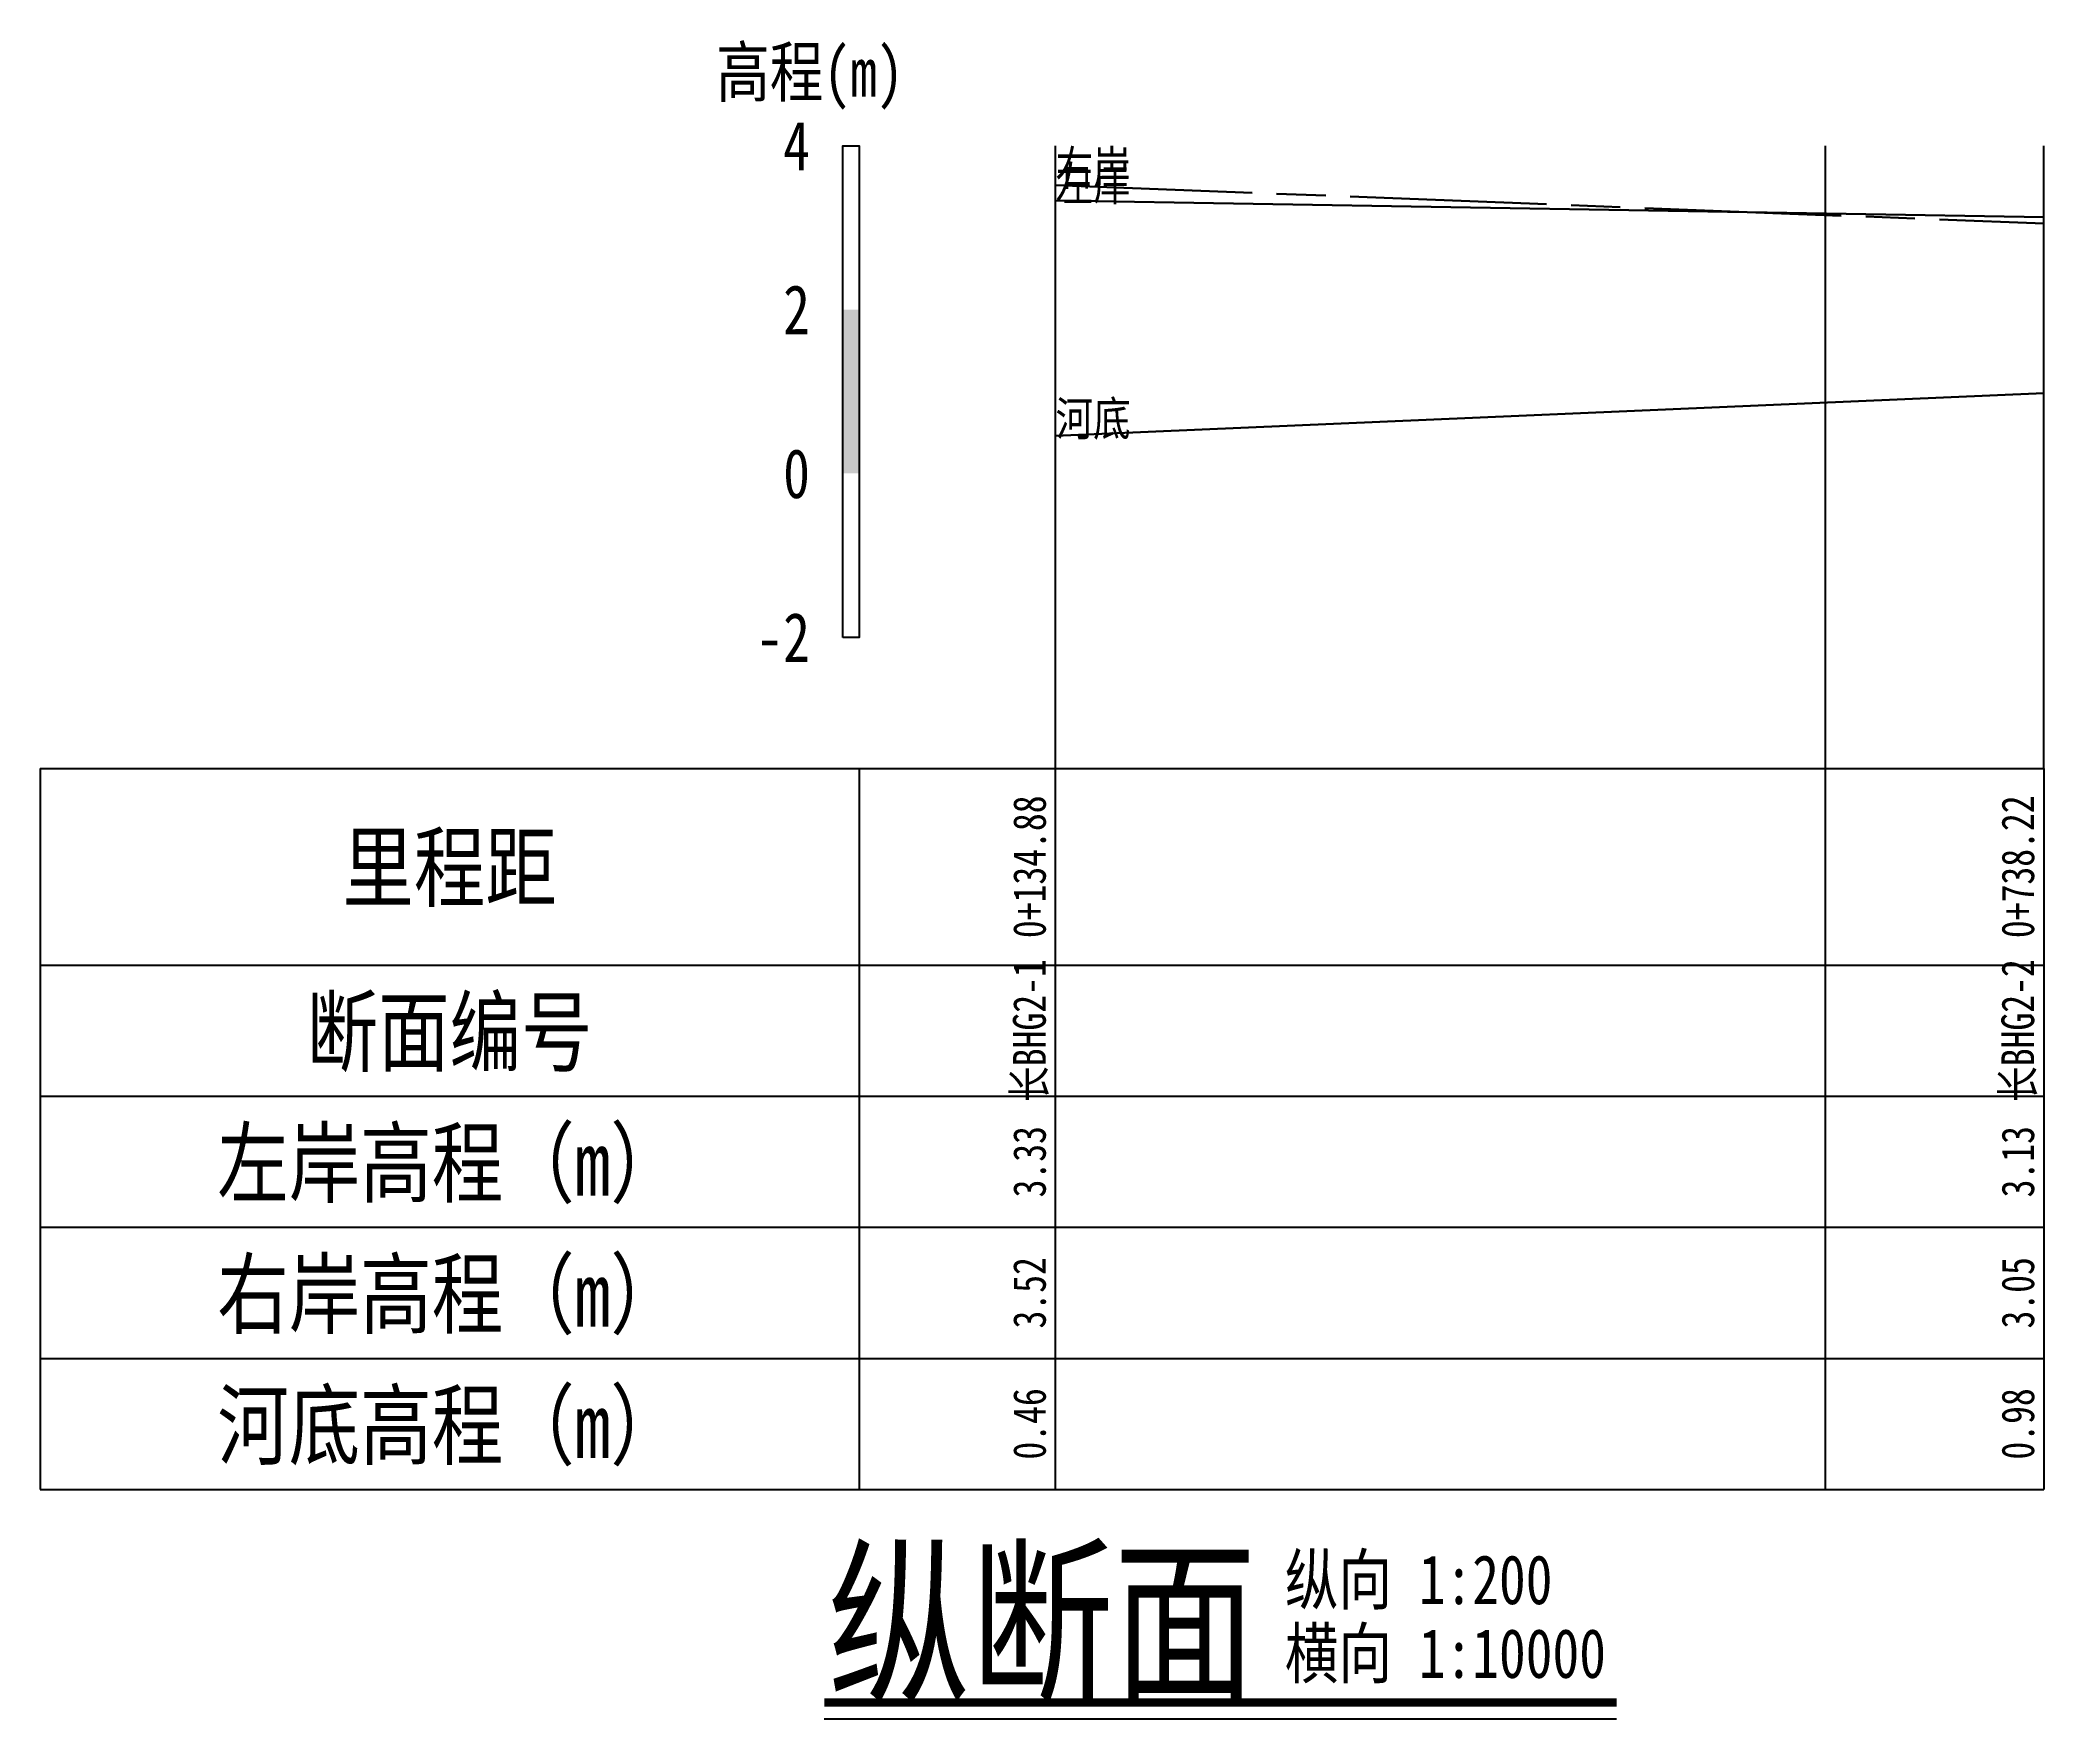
# Model space of a CAD drawing. Extents: x 529382 to 536292, y 3419671 to 3423811.
# Drawn here: x 533587.4 to 533709.7, y 3420448.3 to 3420550.8 of the extents above; entities that cross this region are included whole.
import ezdxf
from ezdxf.enums import TextEntityAlignment as Align

# ---------------------------------------------------------------- set-up
doc = ezdxf.new("R2010")
doc.units = 0
doc.header["$LTSCALE"] = 0.5
doc.linetypes.add('ACAD_ISO08W100', pattern=[36, 24, -3, 6, -3])
for name, color, linetype, lineweight in [('00右岸断面线', 5, 'ACAD_ISO08W100', 30), ('00左岸断面线', 6, 'CONTINUOUS', 30), ('00河底高程', 2, 'CONTINUOUS', 30)]:
    doc.layers.add(name, color=color, linetype=linetype, lineweight=lineweight)
for name, color, linetype in [('tab', 9, 'CONTINUOUS'), ('zh', 9, 'CONTINUOUS'), ('纵断面曲线名称', 7, 'CONTINUOUS'), ('高程标尺', 3, 'CONTINUOUS')]:
    doc.layers.add(name, color=color, linetype=linetype)
doc.styles.add('HZ', font='fangsong_GB2312.ttf', dxfattribs={"width": 0.8})

msp = doc.modelspace()

# ---------------------------------------------------------------- texts
at = {"layer": 'tab', "color": 3, "style": 'HZ', "width": 0.8}
for s, p in [('0+134.88', (533649.41, 3420500.31)), ('0+738.22', (533709.75, 3420500.31)), ('长BHG2-1', (533649.41, 3420490.31)), ('长BHG2-2', (533709.75, 3420490.31)), ('3.33', (533649.41, 3420482.31)), ('3.13', (533709.75, 3420482.31)), ('3.52', (533649.41, 3420474.31)), ('3.05', (533709.75, 3420474.31)), ('0.46', (533649.41, 3420466.31)), ('0.98', (533709.75, 3420466.31))]:
    msp.add_text(s, height=2, rotation=90, dxfattribs=at).set_placement(p, align=Align.BOTTOM_CENTER)
for s, height, p in [('里程距', 3.999, (533612.41, 3420500.31)), ('断面编号', 3.999, (533612.41, 3420490.31)), ('左岸高程（m）', 3.999, (533612.41, 3420482.31)), ('右岸高程（m）', 3.999, (533612.41, 3420474.31)), ('河底高程（m）', 3.999, (533612.41, 3420466.31)), ('纵断面', 8, (533648.58, 3420454.31))]:
    msp.add_text(s, height=height, dxfattribs=at).set_placement(p, align=Align.MIDDLE)
for s, p in [('纵向 1:200', (533663.4, 3420455.31)), ('横向 1:10000', (533663.4, 3420450.81))]:
    msp.add_text(s, height=3, dxfattribs=at).set_placement(p)
at = {"layer": '纵断面曲线名称', "color": 3, "style": 'HZ', "width": 0.8}
msp.add_text('右岸', height=2.1, dxfattribs=at).set_placement((533649.41, 3420541.91))
at = {"layer": '纵断面曲线名称', "color": 2, "style": 'HZ', "width": 0.8}
msp.add_text('左岸', height=2.1, dxfattribs=at).set_placement((533649.41, 3420540.96))
at = {"layer": '纵断面曲线名称', "color": 4, "style": 'HZ', "width": 0.8}
msp.add_text('河底', height=2.1, dxfattribs=at).set_placement((533649.41, 3420526.61))
at = {"layer": '高程标尺', "style": 'HZ', "width": 0.8}
msp.add_text('高程(m)', height=3, dxfattribs=at).set_placement((533634.41, 3420547.31), align=Align.CENTER)
for s, p in [('4', (533634.41, 3420544.31)), ('2', (533634.41, 3420534.31)), ('0', (533634.41, 3420524.31)), ('-2', (533634.41, 3420514.31))]:
    msp.add_text(s, height=3, dxfattribs=at).set_placement(p, align=Align.MIDDLE_RIGHT)

# ---------------------------------------------------------------- linework, layer by layer
at = {"layer": '00右岸断面线', "flags": 128}
msp.add_lwpolyline([(533649.41, 3420541.91), (533709.75, 3420539.56)], dxfattribs=at)
at = {"layer": '00左岸断面线', "flags": 128}
msp.add_lwpolyline([(533649.41, 3420540.96), (533709.75, 3420539.96)], dxfattribs=at)
at = {"layer": '00河底高程', "flags": 128}
msp.add_lwpolyline([(533649.41, 3420526.61), (533709.75, 3420529.21)], dxfattribs=at)
at = {"layer": 'tab'}
for p, q in [((533587.41, 3420506.31), (533709.75, 3420506.31)), ((533587.41, 3420506.31), (533587.41, 3420462.31)), ((533637.41, 3420506.31), (533637.41, 3420462.31)), ((533649.41, 3420462.31), (533649.41, 3420506.31)), ((533696.41, 3420462.31), (533696.41, 3420506.31)), ((533709.75, 3420506.31), (533709.75, 3420462.31)), ((533587.41, 3420494.31), (533709.75, 3420494.31)), ((533587.41, 3420486.31), (533709.75, 3420486.31)), ((533587.41, 3420478.31), (533709.75, 3420478.31)), ((533587.41, 3420470.31), (533709.75, 3420470.31)), ((533587.41, 3420462.31), (533709.75, 3420462.31))]:
    msp.add_line(p, q, dxfattribs=at)
at = {"layer": 'tab', "color": 9, "const_width": 0.5, "flags": 128}
msp.add_lwpolyline([(533635.29, 3420449.31), (533683.66, 3420449.31)], dxfattribs=at)
at = {"layer": 'tab', "color": 9, "flags": 128}
msp.add_lwpolyline([(533635.29, 3420448.31), (533683.66, 3420448.31)], dxfattribs=at)
at = {"layer": 'zh', "color": 6}
for p, q in [((533649.41, 3420506.31), (533649.41, 3420544.31)), ((533709.75, 3420506.31), (533709.75, 3420544.31))]:
    msp.add_line(p, q, dxfattribs=at)
at = {"layer": 'zh'}
msp.add_line((533696.41, 3420506.31), (533696.41, 3420544.31), dxfattribs=at)
at = {"layer": '高程标尺', "flags": 128}
msp.add_lwpolyline([(533636.41, 3420514.31), (533636.41, 3420544.31), (533637.41, 3420544.31), (533637.41, 3420514.31)], close=True, dxfattribs=at)
at = {"layer": '高程标尺'}
msp.add_solid([(533636.41, 3420524.31), (533637.41, 3420524.31), (533636.41, 3420534.31), (533637.41, 3420534.31)], dxfattribs=at)

msp.set_redraw_order([(e.dxf.handle, doc.entitydb.next_handle()) for e in msp.query("TEXT MTEXT ATTDEF DIMENSION ARC_DIMENSION")])  # texts and dimensions are drawn at this point

doc.saveas('drawing.dxf')
